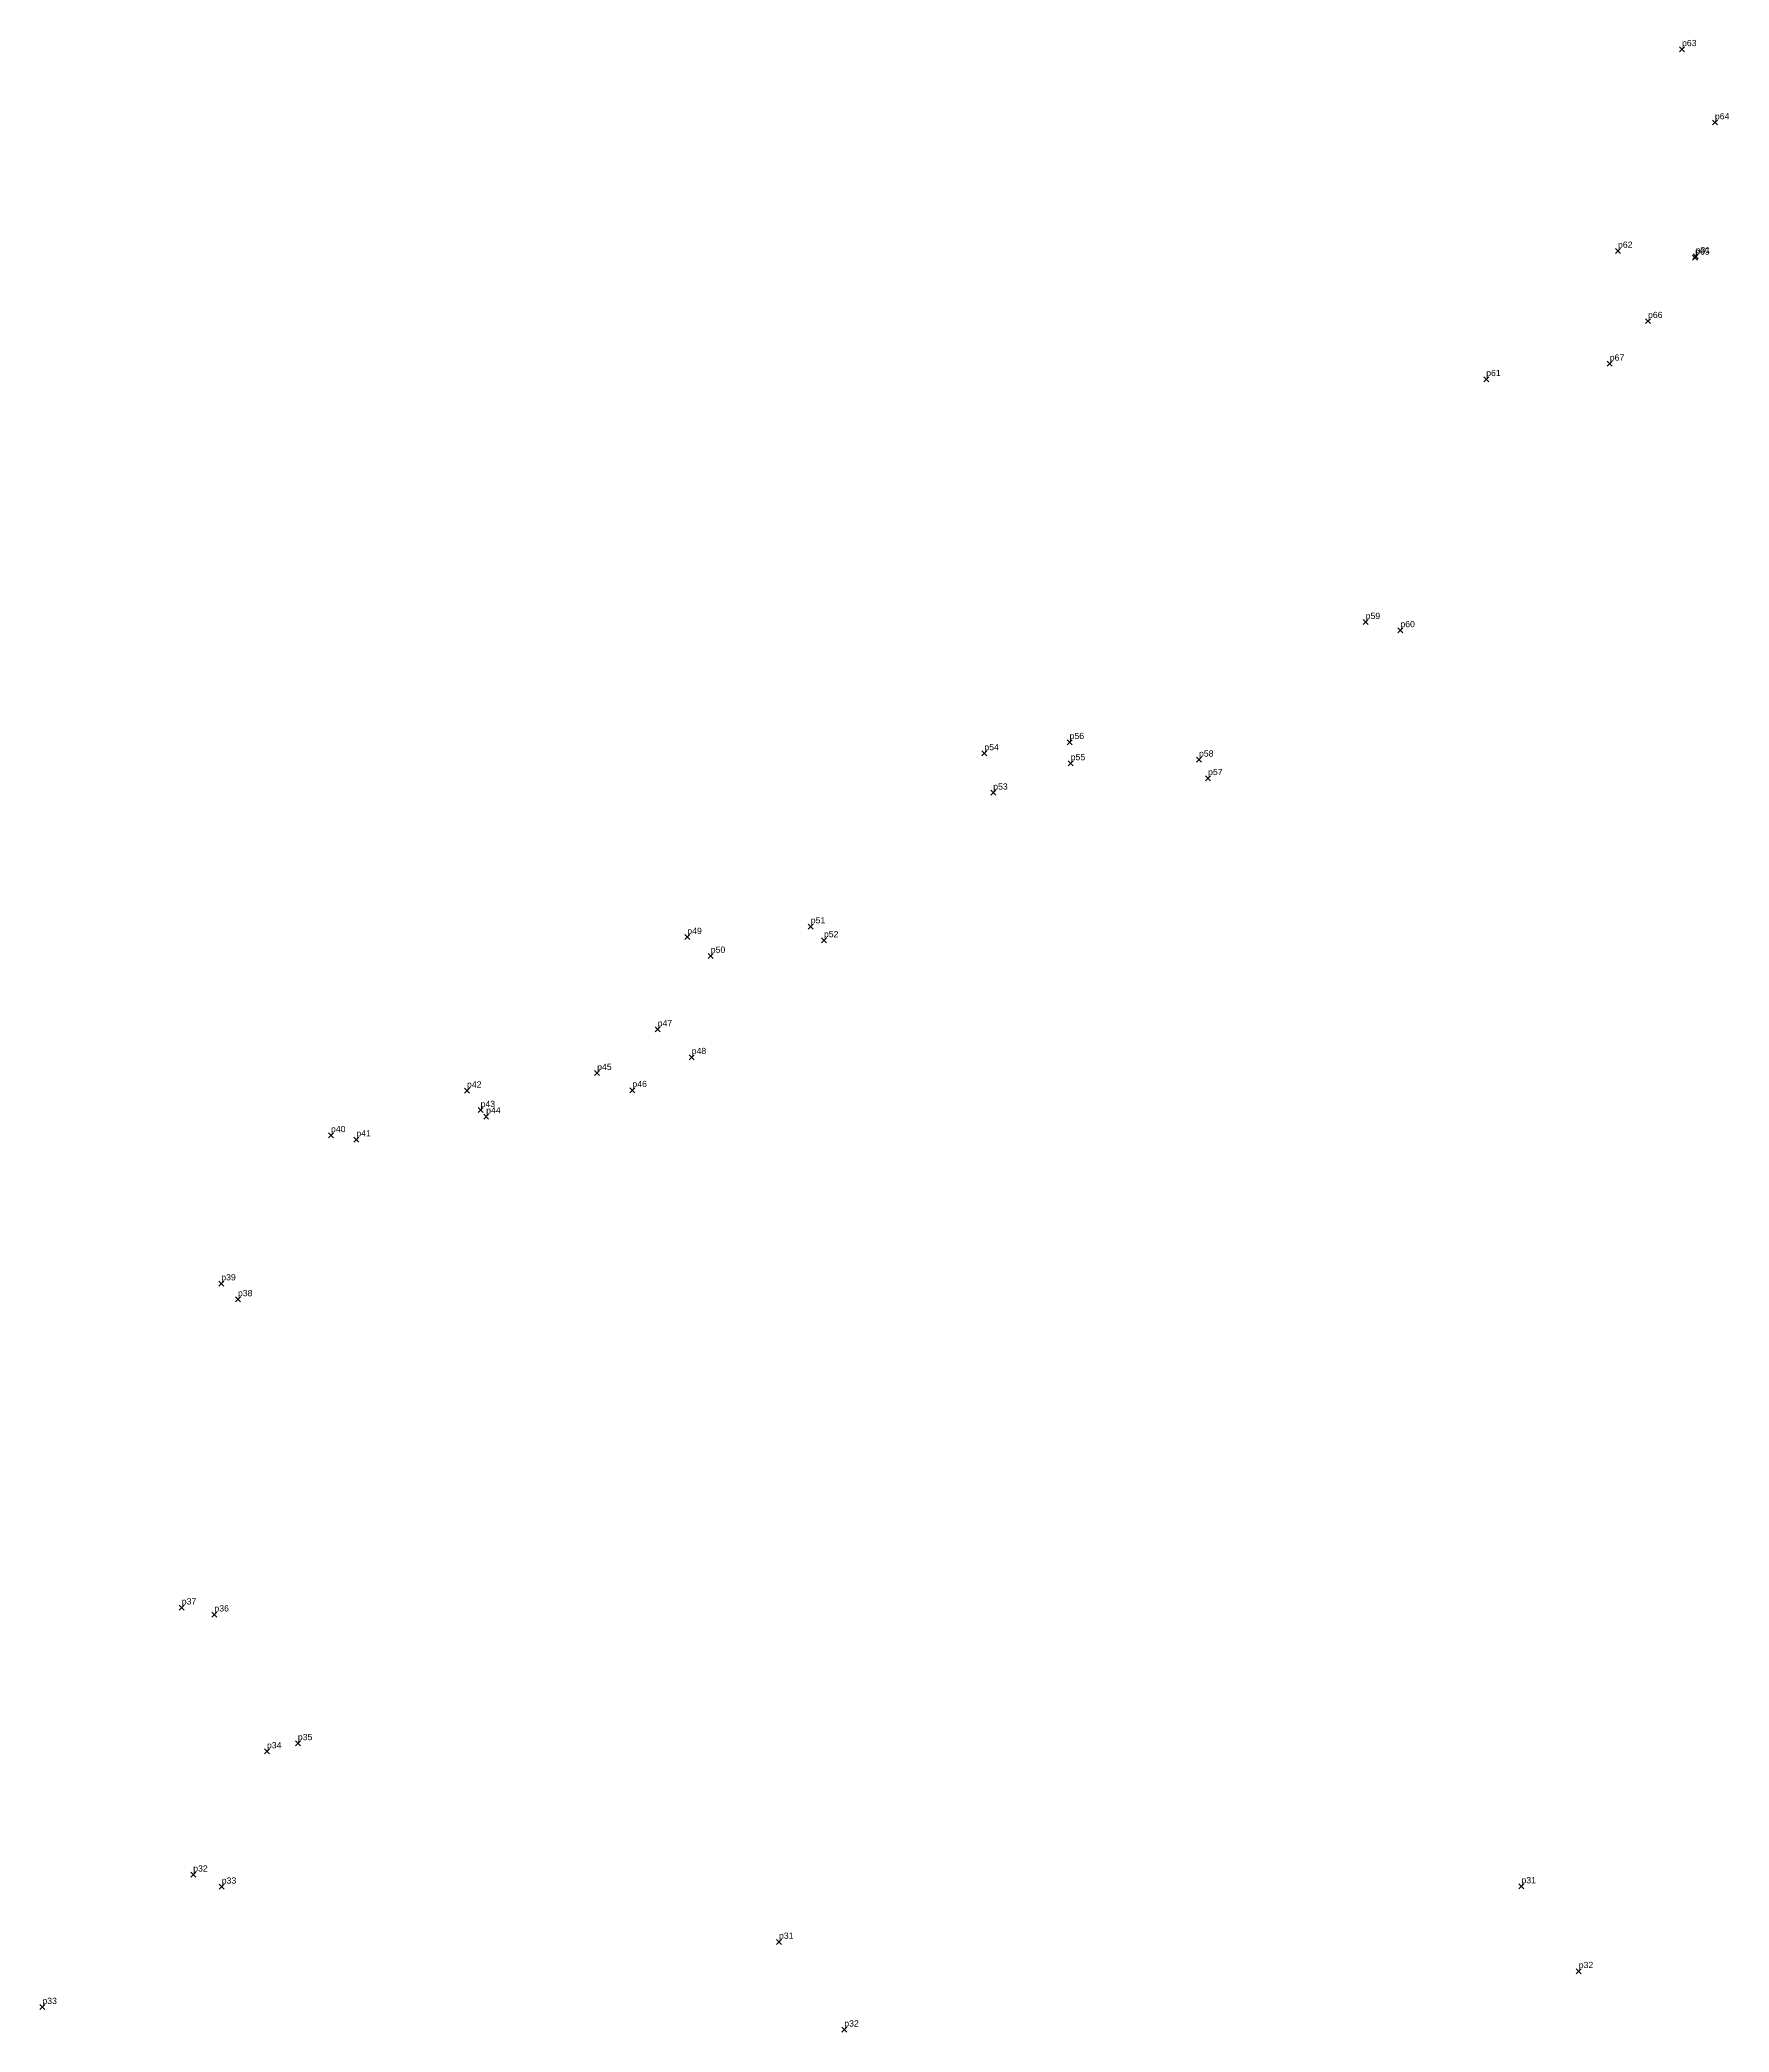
# Model space of a CAD drawing. Header units: millimetres. Extents: x 606072 to 606392, y 1290780 to 1291078.
# Drawn here: x 606243.8 to 606379.5, y 1290830.4 to 1290990.4 of the extents above; entities that cross this region are included whole.
import ezdxf

# ---------------------------------------------------------------- set-up
doc = ezdxf.new("R2010")
doc.units = ezdxf.units.MM
doc.header["$PDMODE"] = 3
doc.header["$PDSIZE"] = 0.2
doc.layers.add('Point', color=5, linetype='CONTINUOUS', lineweight=100)
doc.layers.add('Point_Name', color=1, linetype='CONTINUOUS', lineweight=100)
doc.styles.get("Standard").update_dxf_attribs({"font": 'arial.ttf', "width": 0.65})

msp = doc.modelspace()

# ---------------------------------------------------------------- texts
at = {"layer": 'Point_Name'}
for s, p in [('p63', (606375.68, 1290989.88)), ('p64', (606378.32, 1290984)), ('p62', (606370.54, 1290973.69)), ('p65', (606376.73, 1290973.14)), ('p31', (606376.78, 1290973.26)), ('p66', (606372.95, 1290968.05)), ('p67', (606369.88, 1290964.63)), ('p61', (606359.96, 1290963.39)), ('p59', (606350.28, 1290943.89)), ('p60', (606353.07, 1290943.23)), ('p56', (606326.51, 1290934.25)), ('p54', (606319.67, 1290933.35)), ('p55', (606326.6, 1290932.55)), ('p58', (606336.9, 1290932.84)), ('p57', (606337.63, 1290931.36)), ('p53', (606320.38, 1290930.19)), ('p51', (606305.73, 1290919.45)), ('p49', (606295.82, 1290918.6)), ('p52', (606306.79, 1290918.34)), ('p50', (606297.7, 1290917.09)), ('p47', (606293.44, 1290911.19)), ('p48', (606296.17, 1290908.96)), ('p45', (606288.58, 1290907.68)), ('p42', (606278.13, 1290906.27)), ('p46', (606291.41, 1290906.31)), ('p43', (606279.22, 1290904.71)), ('p44', (606279.67, 1290904.19)), ('p40', (606267.21, 1290902.69)), ('p41', (606269.25, 1290902.35)), ('p39', (606258.4, 1290890.79)), ('p38', (606259.74, 1290889.52)), ('p37', (606255.23, 1290864.77)), ('p36', (606257.85, 1290864.21)), ('p35', (606264.55, 1290853.88)), ('p34', (606262.07, 1290853.22)), ('p32', (606256.15, 1290843.33)), ('p33', (606258.44, 1290842.36)), ('p31', (606362.79, 1290842.39)), ('p31', (606303.18, 1290837.93)), ('p32', (606367.39, 1290835.58)), ('p33', (606244.04, 1290832.7)), ('p32', (606308.42, 1290830.89))]:
    msp.add_text(s, height=0.5, dxfattribs=at).set_placement(p)

# ---------------------------------------------------------------- linework, layer by layer
at = {"layer": 'Point'}
for p in [(606375.68, 1290989.63, 77.48), (606378.32, 1290983.75, 79.91), (606370.54, 1290973.44, 75.09), (606376.73, 1290972.89, 81.51), (606376.78, 1290973.01, 74.14), (606372.95, 1290967.8, 82.12), (606359.96, 1290963.14, 72.36), (606369.88, 1290964.38, 81.2), (606350.28, 1290943.64, 72.4), (606353.07, 1290942.98, 73.79), (606319.67, 1290933.1, 77.59), (606326.51, 1290934, 76.51), (606336.9, 1290932.59, 77.03), (606326.6, 1290932.3, 77.46), (606337.63, 1290931.11, 76.97), (606320.38, 1290929.94, 75.68), (606295.82, 1290918.35, 76.53), (606305.73, 1290919.2, 77.66), (606306.79, 1290918.09, 78.54), (606297.7, 1290916.84, 76.84), (606293.44, 1290910.94, 76.18), (606296.17, 1290908.71, 76.2), (606288.58, 1290907.43, 73.7), (606278.13, 1290906.02, 77.64), (606291.41, 1290906.06, 75.12), (606279.22, 1290904.46, 81.02), (606279.67, 1290903.94, 80.15), (606267.21, 1290902.44, 73.95), (606269.25, 1290902.1, 72.93), (606258.4, 1290890.54, 74.49), (606259.74, 1290889.27, 73.09), (606255.23, 1290864.52, 79.21), (606257.85, 1290863.96, 80.27), (606262.07, 1290852.97, 80.3), (606264.55, 1290853.63, 80.25), (606256.15, 1290843.08, 89.93), (606258.44, 1290842.11, 85.9), (606362.79, 1290842.14, 74.36), (606303.18, 1290837.68, 76.01), (606367.39, 1290835.33, 75.25), (606244.04, 1290832.45, 75.53), (606308.42, 1290830.64, 76.63)]:
    msp.add_point(p, dxfattribs=at)

msp.set_redraw_order([(e.dxf.handle, doc.entitydb.next_handle()) for e in msp.query("TEXT MTEXT ATTDEF DIMENSION ARC_DIMENSION")])  # texts and dimensions are drawn at this point

doc.saveas('drawing.dxf')
